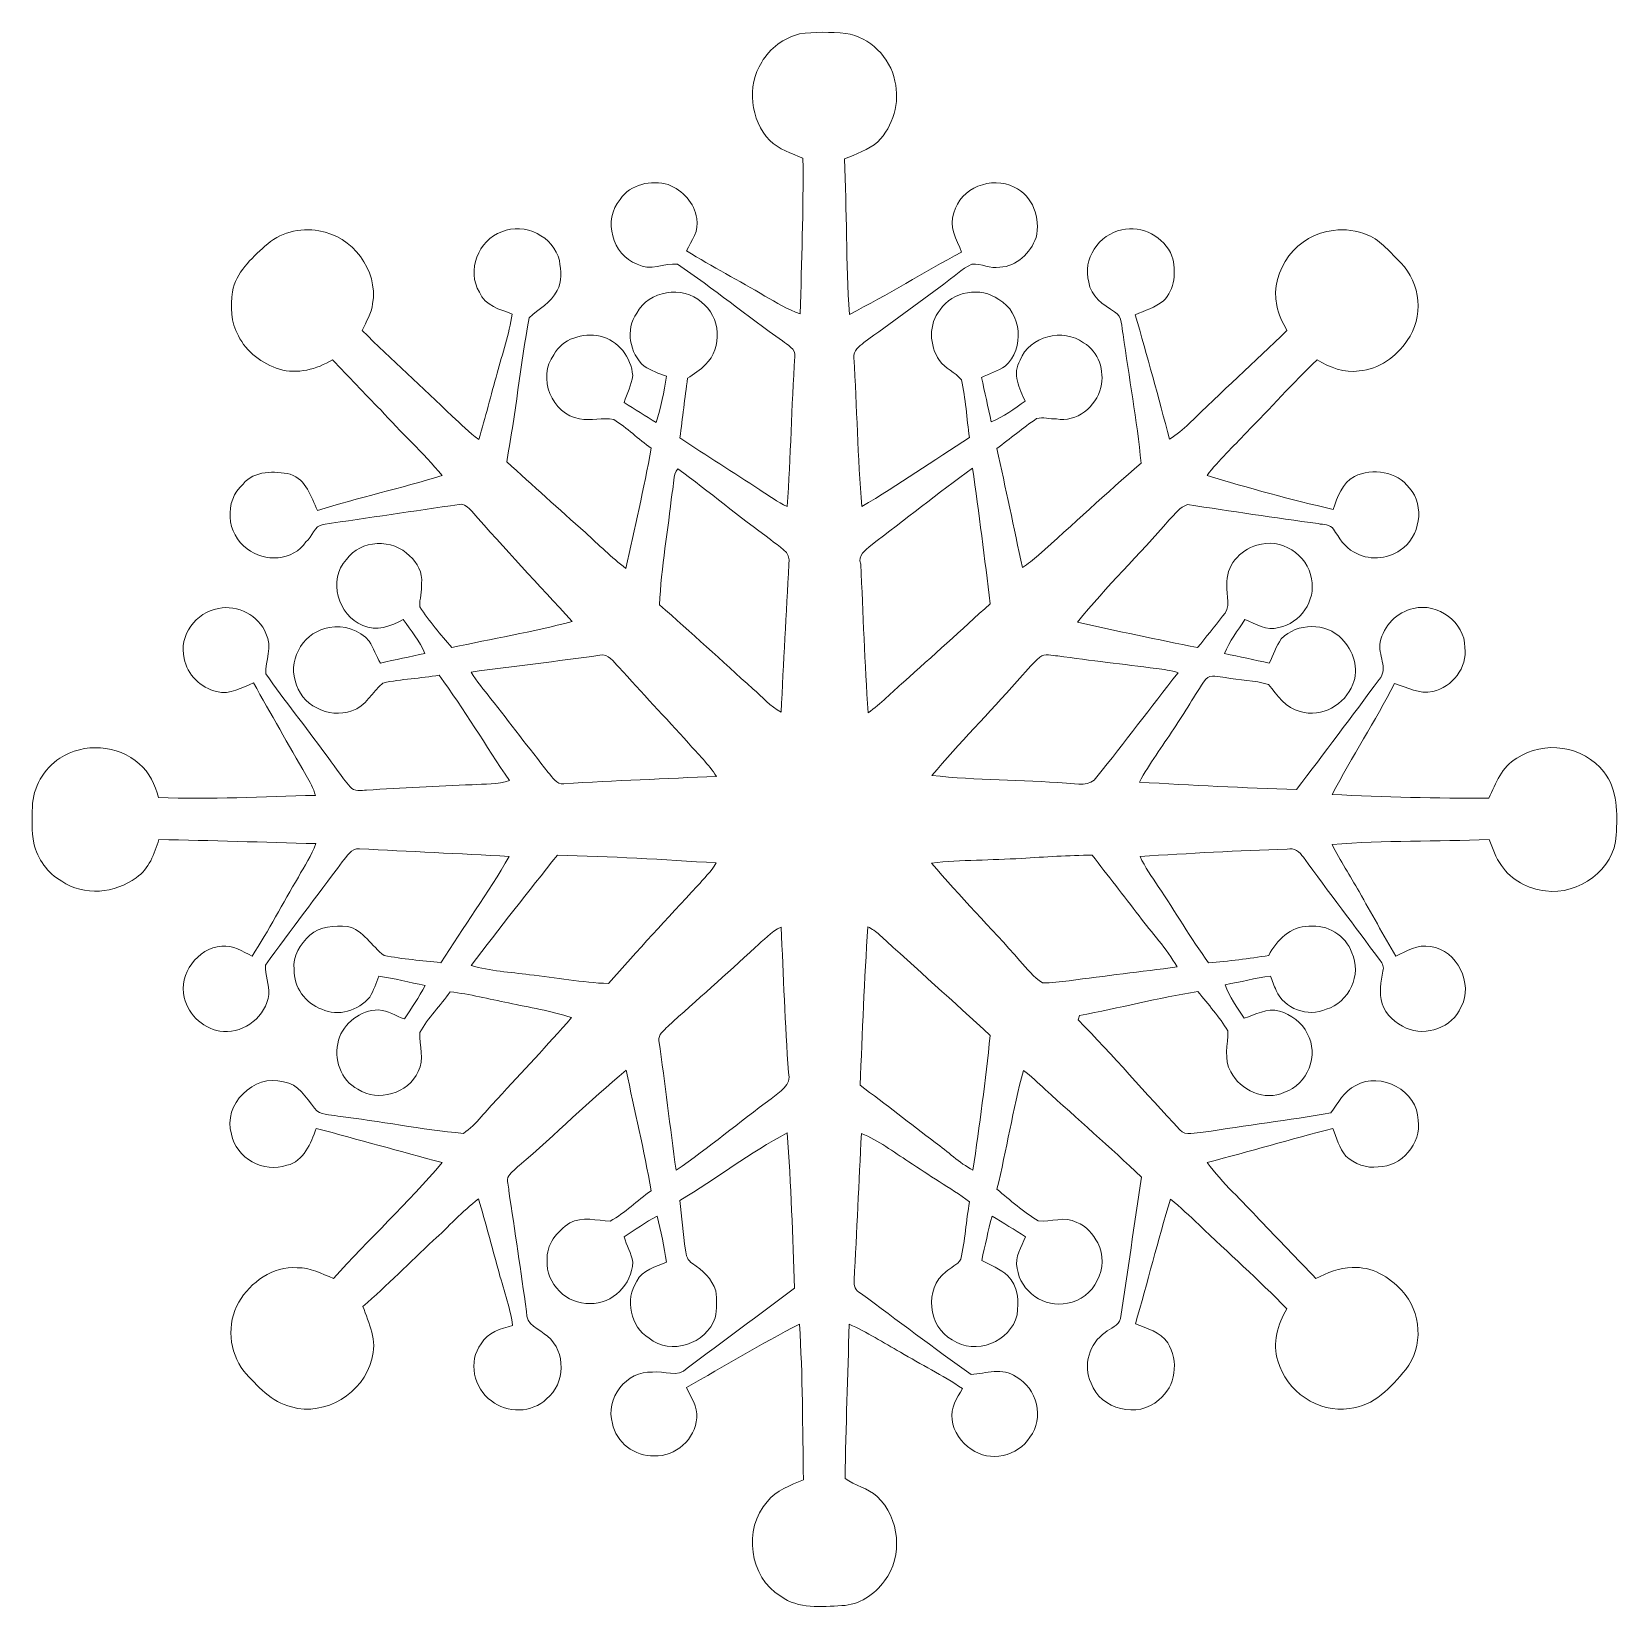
# Model space of a CAD drawing. Header units: centimetres. Extents: x -16.1 to 16.2, y -16.1 to 16.
import ezdxf

# ---------------------------------------------------------------- set-up
doc = ezdxf.new("R2010")
doc.units = ezdxf.units.CM
doc.header["$MEASUREMENT"] = 0
doc.layers.add('Layer 1', color=7, linetype='Continuous')

msp = doc.modelspace()

# ---------------------------------------------------------------- linework, layer by layer
at = {"layer": 'Layer 1', "lineweight": 9}
for points, knots in [([(-0.50984, 15.99907), (-0.19693, 16.04423), (0.12234, 16.03858), (0.43702, 16.01142), (0.43702, 16.01142), (0.92667, 15.93275), (1.34118, 15.52635), (1.43396, 15.03916), (1.43396, 15.03916), (1.54544, 14.60207), (1.39692, 14.12159), (1.08895, 13.7988), (1.08895, 13.7988), (0.88857, 13.63793), (0.64515, 13.55044), (0.40985, 13.45519), (0.40985, 13.45519), (0.45712, 12.39968), (0.43878, 11.34135), (0.50898, 10.28725), (0.50898, 10.28725), (1.28686, 10.67989), (2.02593, 11.14626), (2.79533, 11.55548), (2.79533, 11.55548), (2.6955, 11.80807), (2.52193, 12.07654), (2.6387, 12.35699), (2.6387, 12.35699), (2.76076, 12.86535), (3.41234, 13.11511), (3.86319, 12.87875), (3.86319, 12.87875), (4.24701, 12.70624), (4.40823, 12.24128), (4.31051, 11.8497), (4.31051, 11.8497), (4.19833, 11.53679), (3.91752, 11.26409), (3.57286, 11.24751), (3.57286, 11.24751), (3.37706, 11.20976), (3.19609, 11.32618), (3.00453, 11.3103), (3.00453, 11.3103), (2.79004, 11.21435), (2.62071, 11.04008), (2.43197, 10.9039), (2.43197, 10.9039), (1.89505, 10.49821), (1.34683, 10.10804), (0.80285, 9.71187), (0.80285, 9.71187), (0.70513, 9.63849), (0.59012, 9.5443), (0.60106, 9.40813), (0.60106, 9.40813), (0.66103, 8.396), (0.68078, 7.38142), (0.76087, 6.37036), (0.76087, 6.37036), (1.50699, 6.81521), (2.22383, 7.30945), (2.95514, 7.77829), (2.95514, 7.77829), (2.89588, 8.17023), (2.8793, 8.56956), (2.79145, 8.95622), (2.79145, 8.95622), (2.6641, 9.11038), (2.45843, 9.18199), (2.34131, 9.3478), (2.34131, 9.3478), (2.13458, 9.65119), (2.11624, 10.0904), (2.35648, 10.38073), (2.35648, 10.38073), (2.6073, 10.75715), (3.18798, 10.86192), (3.55028, 10.58922), (3.55028, 10.58922), (4.02582, 10.32604), (4.07768, 9.58556), (3.68328, 9.23068), (3.68328, 9.23068), (3.53405, 9.13014), (3.3566, 9.0811), (3.19609, 9.00314), (3.19609, 9.00314), (3.27053, 8.70257), (3.33297, 8.39918), (3.39647, 8.09614), (3.39647, 8.09614), (3.65011, 8.19669), (3.86566, 8.36919), (4.09144, 8.51842), (4.09144, 8.51842), (3.96585, 8.76995), (3.82086, 9.08428), (3.9842, 9.35239), (3.9842, 9.35239), (4.17717, 9.84698), (4.86226, 10.01878), (5.27924, 9.70763), (5.27924, 9.70763), (5.58933, 9.52736), (5.7061, 9.13577), (5.63167, 8.79923), (5.63167, 8.79923), (5.5336, 8.408), (5.14025, 8.08027), (4.72362, 8.15682), (4.72362, 8.15682), (4.59097, 8.14871), (4.44986, 8.20727), (4.32216, 8.16317), (4.32216, 8.16317), (4.0417, 7.97444), (3.781, 7.75713), (3.51147, 7.55251), (3.51147, 7.55251), (3.69351, 6.74748), (3.8579, 5.9382), (4.03253, 5.13104), (4.03253, 5.13104), (4.14718, 5.20512), (4.25442, 5.29015), (4.35708, 5.38046), (4.35708, 5.38046), (5.05735, 6.0017), (5.73821, 6.64482), (6.4487, 7.25477), (6.4487, 7.25477), (6.37003, 8.13424), (6.19893, 9.00278), (6.08605, 9.87803), (6.08605, 9.87803), (6.04724, 10.02831), (6.07229, 10.24879), (5.91001, 10.33664), (5.91001, 10.33664), (5.68247, 10.48269), (5.42, 10.65308), (5.38472, 10.94553), (5.38472, 10.94553), (5.24855, 11.40485), (5.59321, 11.92202), (6.05641, 12.00704), (6.05641, 12.00704), (6.47022, 12.11711), (6.92036, 11.8624), (7.07876, 11.47399), (7.07876, 11.47399), (7.1666, 11.16602), (7.14191, 10.79631), (6.90343, 10.55959), (6.90343, 10.55959), (6.73551, 10.42518), (6.52243, 10.36909), (6.33052, 10.27878), (6.33052, 10.27878), (6.57429, 9.43741), (6.8043, 8.59215), (7.02973, 7.74584), (7.02973, 7.74584), (7.17366, 7.83509), (7.30313, 7.94516), (7.42554, 8.06193), (7.42554, 8.06193), (8.08418, 8.7001), (8.75728, 9.32311), (9.4205, 9.95669), (9.4205, 9.95669), (9.33548, 10.11968), (9.24411, 10.28301), (9.21518, 10.46751), (9.21518, 10.46751), (9.05326, 11.18648), (9.65051, 11.93084), (10.3663, 11.99822), (10.3663, 11.99822), (10.60336, 12.02962), (10.84855, 11.99857), (11.06762, 11.89909), (11.06762, 11.89909), (11.34702, 11.78832), (11.53046, 11.53996), (11.73896, 11.3357), (11.73896, 11.3357), (12.14536, 10.92719), (12.21203, 10.22022), (11.86948, 9.75314), (11.86948, 9.75314), (11.64829, 9.42506), (11.29446, 9.16859), (10.89194, 9.13684), (10.89194, 9.13684), (10.58961, 9.08428), (10.28869, 9.20669), (10.03575, 9.36226), (10.03575, 9.36226), (9.5348, 8.88848), (9.08289, 8.36708), (8.5943, 7.88166), (8.5943, 7.88166), (8.32689, 7.59026), (8.0355, 7.31968), (7.79243, 7.00712), (7.79243, 7.00712), (8.63945, 6.74783), (9.49564, 6.51429), (10.35924, 6.31532), (10.35924, 6.31532), (10.45661, 6.56333), (10.53845, 6.85472), (10.79492, 6.98631), (10.79492, 6.98631), (11.16499, 7.15917), (11.66311, 7.09531), (11.91393, 6.74924), (11.91393, 6.74924), (12.23778, 6.38623), (12.12948, 5.74911), (11.72873, 5.48735), (11.72873, 5.48735), (11.45991, 5.2958), (11.06868, 5.26862), (10.7861, 5.44537), (10.7861, 5.44537), (10.59172, 5.54309), (10.48307, 5.73818), (10.36736, 5.9121), (10.36736, 5.9121), (10.30139, 6.0144), (10.16275, 5.99994), (10.05656, 6.02463), (10.05656, 6.02463), (9.16826, 6.14281), (8.28209, 6.28004), (7.39626, 6.41234), (7.39626, 6.41234), (7.24069, 6.36506), (7.13521, 6.21372), (7.02302, 6.10048), (7.02302, 6.10048), (6.41554, 5.39139), (5.73609, 4.7458), (5.15401, 4.01555), (5.15401, 4.01555), (5.96786, 3.83634), (6.78349, 3.66207), (7.60087, 3.49909), (7.60087, 3.49909), (7.76633, 3.71428), (7.9466, 3.91784), (8.10676, 4.13726), (8.10676, 4.13726), (8.2969, 4.30201), (8.17837, 4.56448), (8.19566, 4.77544), (8.19566, 4.77544), (8.17026, 5.1515), (8.45601, 5.48981), (8.80949, 5.58401), (8.80949, 5.58401), (9.28927, 5.75229), (9.84842, 5.3935), (9.92003, 4.89856), (9.92003, 4.89856), (10.01599, 4.45864), (9.68967, 3.99086), (9.25258, 3.90937), (9.25258, 3.90937), (9.00493, 3.83705), (8.78268, 3.98063), (8.56466, 4.07129), (8.56466, 4.07129), (8.42143, 3.8434), (8.24469, 3.63138), (8.15121, 3.37597), (8.15121, 3.37597), (8.45424, 3.31388), (8.75693, 3.24967), (9.05961, 3.18441), (9.05961, 3.18441), (9.13969, 3.34986), (9.20284, 3.52519), (9.3055, 3.67865), (9.3055, 3.67865), (9.62864, 4.00815), (10.21496, 4.0152), (10.53704, 3.67865), (10.53704, 3.67865), (10.76811, 3.4437), (10.89723, 3.06694), (10.76106, 2.75155), (10.76106, 2.75155), (10.60725, 2.33986), (10.12253, 2.05834), (9.69214, 2.20016), (9.69214, 2.20016), (9.39122, 2.25484), (9.22295, 2.53424), (9.04373, 2.74944), (9.04373, 2.74944), (8.75728, 2.83587), (8.45213, 2.83728), (8.15861, 2.8909), (8.15861, 2.8909), (8.03902, 2.89654), (7.86228, 2.96816), (7.76633, 2.85492), (7.76633, 2.85492), (7.53385, 2.52896), (7.34476, 2.17441), (7.11404, 1.84703), (7.11404, 1.84703), (6.8805, 1.48437), (6.61945, 1.13759), (6.41413, 0.75765), (6.41413, 0.75765), (7.48093, 0.69909), (8.54843, 0.63735), (9.617, 0.60984), (9.617, 0.60984), (10.18038, 1.3549), (10.74271, 2.10103), (11.2994, 2.85139), (11.2994, 2.85139), (11.49483, 3.06623), (11.26271, 3.36397), (11.3188, 3.6081), (11.3188, 3.6081), (11.3823, 3.94182), (11.66699, 4.22828), (11.99931, 4.29813), (11.99931, 4.29813), (12.4872, 4.41843), (13.04847, 4.01344), (13.04247, 3.50262), (13.04247, 3.50262), (13.10033, 3.09445), (12.78283, 2.69476), (12.39301, 2.60197), (12.39301, 2.60197), (12.11678, 2.54165), (11.86878, 2.69581), (11.61301, 2.76778), (11.61301, 2.76778), (11.21191, 2.0026), (10.74553, 1.27235), (10.33949, 0.51), (10.33949, 0.51), (11.40276, 0.44827), (12.46885, 0.42922), (13.53424, 0.43521), (13.53424, 0.43521), (13.67006, 0.7319), (13.79565, 1.08044), (14.10186, 1.24484), (14.10186, 1.24484), (14.64585, 1.61913), (15.46641, 1.49672), (15.87175, 0.97038), (15.87175, 0.97038), (16.16738, 0.60843), (16.14374, 0.11595), (16.12751, -0.32291), (16.12751, -0.32291), (16.09153, -1.02458), (15.36128, -1.54493), (14.6843, -1.45709), (14.6843, -1.45709), (14.33434, -1.41405), (13.98509, -1.23837), (13.78965, -0.9378), (13.78965, -0.9378), (13.66724, -0.78152), (13.61115, -0.59031), (13.53777, -0.40934), (13.53777, -0.40934), (12.47168, -0.45273), (11.40311, -0.42698), (10.33878, -0.50847), (10.33878, -0.50847), (10.50247, -0.84043), (10.70814, -1.14911), (10.88947, -1.4712), (10.88947, -1.4712), (11.13888, -1.9097), (11.3823, -2.35138), (11.63841, -2.78635), (11.63841, -2.78635), (11.86066, -2.68405), (12.08362, -2.53377), (12.34221, -2.59092), (12.34221, -2.59092), (12.89007, -2.66606), (13.22274, -3.34127), (12.9638, -3.82705), (12.9638, -3.82705), (12.78318, -4.23909), (12.25683, -4.42712), (11.84973, -4.25109), (11.84973, -4.25109), (11.63841, -4.14772), (11.42851, -3.98721), (11.35796, -3.75332), (11.35796, -3.75332), (11.29375, -3.53636), (11.32515, -3.30529), (11.3756, -3.08904), (11.3756, -3.08904), (11.39923, -3.01319), (11.36501, -2.93664), (11.32056, -2.87631), (11.32056, -2.87631), (10.79916, -2.17464), (10.26823, -1.48002), (9.75599, -0.77129), (9.75599, -0.77129), (9.6805, -0.66687), (9.57255, -0.55962), (9.42473, -0.60689), (9.42473, -0.60689), (8.42602, -0.63194), (7.42836, -0.69403), (6.43106, -0.75435), (6.43106, -0.75435), (6.52208, -0.97519), (6.66989, -1.16534), (6.79689, -1.36607), (6.79689, -1.36607), (7.14791, -1.87972), (7.45941, -2.42017), (7.82489, -2.92429), (7.82489, -2.92429), (8.23481, -2.88795), (8.64333, -2.83504), (9.05008, -2.77224), (9.05008, -2.77224), (9.20778, -2.4618), (9.49529, -2.1697), (9.86853, -2.17711), (9.86853, -2.17711), (10.23295, -2.12913), (10.62524, -2.36478), (10.74095, -2.71545), (10.74095, -2.71545), (10.95261, -3.15254), (10.68168, -3.73603), (10.21954, -3.86832), (10.21954, -3.86832), (9.85301, -4.03131), (9.35735, -3.86092), (9.20107, -3.48238), (9.20107, -3.48238), (9.15415, -3.38784), (9.12135, -3.28765), (9.0836, -3.18993), (9.0836, -3.18993), (8.77245, -3.23297), (8.468, -3.3127), (8.15897, -3.36738), (8.15897, -3.36738), (8.23623, -3.61997), (8.41403, -3.82387), (8.54632, -4.04824), (8.54632, -4.04824), (8.7788, -3.98227), (9.01481, -3.83305), (9.26528, -3.90395), (9.26528, -3.90395), (9.50093, -3.97945), (9.73059, -4.12938), (9.83325, -4.36327), (9.83325, -4.36327), (10.07984, -4.78837), (9.84242, -5.4089), (9.37041, -5.55813), (9.37041, -5.55813), (8.97, -5.74687), (8.47012, -5.52003), (8.27856, -5.14079), (8.27856, -5.14079), (8.12298, -4.88997), (8.22247, -4.58305), (8.21823, -4.30859), (8.21823, -4.30859), (8.03973, -4.02284), (7.81924, -3.76708), (7.60581, -3.50743), (7.60581, -3.50743), (6.79583, -3.63373), (6.00138, -3.84504), (5.19563, -3.99497), (5.19563, -3.99497), (5.18823, -4.0172), (5.17376, -4.06129), (5.16671, -4.08352), (5.16671, -4.08352), (5.88108, -4.80742), (6.54219, -5.58247), (7.24069, -6.32154), (7.24069, -6.32154), (7.35781, -6.45983), (7.56383, -6.3741), (7.71553, -6.37375), (7.71553, -6.37375), (8.5816, -6.23582), (9.45155, -6.12469), (10.31656, -5.97935), (10.31656, -5.97935), (10.4612, -5.77615), (10.58361, -5.53308), (10.81962, -5.4209), (10.81962, -5.4209), (11.3255, -5.12527), (12.09315, -5.53167), (12.08891, -6.12786), (12.08891, -6.12786), (12.17005, -6.5953), (11.74919, -7.08142), (11.27788, -7.07825), (11.27788, -7.07825), (11.03693, -7.11741), (10.79704, -7.01228), (10.61818, -6.85847), (10.61818, -6.85847), (10.4866, -6.69407), (10.42768, -6.48805), (10.35677, -6.29332), (10.35677, -6.29332), (9.50129, -6.51627), (8.65215, -6.76251), (7.79737, -6.98794), (7.79737, -6.98794), (8.10429, -7.41938), (8.51175, -7.76263), (8.86276, -8.15634), (8.86276, -8.15634), (9.24446, -8.55533), (9.62793, -8.9536), (10.00964, -9.35331), (10.00964, -9.35331), (10.24283, -9.24006), (10.48377, -9.12401), (10.75083, -9.12965), (10.75083, -9.12965), (11.14382, -9.09931), (11.50189, -9.32015), (11.75977, -9.59743), (11.75977, -9.59743), (12.15806, -10.02288), (12.20991, -10.74431), (11.83809, -11.20328), (11.83809, -11.20328), (11.54634, -11.56347), (11.18545, -11.95681), (10.69332, -11.99844), (10.69332, -11.99844), (10.05903, -12.10286), (9.40039, -11.64496), (9.23706, -11.03042), (9.23706, -11.03042), (9.1157, -10.6667), (9.23176, -10.28535), (9.41662, -9.96785), (9.41662, -9.96785), (8.84195, -9.37695), (8.22564, -8.82907), (7.63015, -8.2597), (7.63015, -8.2597), (7.43648, -8.08261), (7.25303, -7.89352), (7.04525, -7.73335), (7.04525, -7.73335), (6.79301, -8.57685), (6.57958, -9.43163), (6.33264, -10.27653), (6.33264, -10.27653), (6.56688, -10.37319), (6.84311, -10.43493), (6.99163, -10.66212), (6.99163, -10.66212), (7.22128, -11.02125), (7.15814, -11.55747), (6.81136, -11.82099), (6.81136, -11.82099), (6.39755, -12.21505), (5.61473, -12.01855), (5.43058, -11.48021), (5.43058, -11.48021), (5.25737, -11.11967), (5.39601, -10.67129), (5.72021, -10.45151), (5.72021, -10.45151), (5.8204, -10.35908), (5.99856, -10.31816), (6.03136, -10.16893), (6.03136, -10.16893), (6.17671, -9.20903), (6.31323, -8.24735), (6.45505, -7.28674), (6.45505, -7.28674), (5.8204, -6.6722), (5.1466, -6.09964), (4.49784, -5.50027), (4.49784, -5.50027), (4.35144, -5.36904), (4.21315, -5.22793), (4.05193, -5.11469), (4.05193, -5.11469), (3.84097, -5.91373), (3.70832, -6.73076), (3.51359, -7.53404), (3.51359, -7.53404), (3.78735, -7.75558), (4.05052, -7.99759), (4.35496, -8.17645), (4.35496, -8.17645), (4.61531, -8.21455), (4.89683, -8.06567), (5.14131, -8.20749), (5.14131, -8.20749), (5.3371, -8.2805), (5.4641, -8.45407), (5.5717, -8.62447), (5.5717, -8.62447), (5.81758, -9.10672), (5.49691, -9.78088), (4.94904, -9.85143), (4.94904, -9.85143), (4.4862, -9.96608), (3.98561, -9.61154), (3.9274, -9.14517), (3.9274, -9.14517), (3.86637, -8.90952), (4.01453, -8.70738), (4.09814, -8.50171), (4.09814, -8.50171), (3.87025, -8.3606), (3.64482, -8.21596), (3.41411, -8.08049), (3.41411, -8.08049), (3.33367, -8.37859), (3.27476, -8.68197), (3.2035, -8.98254), (3.2035, -8.98254), (3.38236, -9.08273), (3.58732, -9.14835), (3.73372, -9.29828), (3.73372, -9.29828), (3.94998, -9.49513), (3.96091, -9.82391), (3.92316, -10.09272), (3.92316, -10.09272), (3.79193, -10.64589), (3.07015, -10.92247), (2.60413, -10.60179), (2.60413, -10.60179), (2.10883, -10.34074), (2.02628, -9.55545), (2.47395, -9.21432), (2.47395, -9.21432), (2.56709, -9.12118), (2.7149, -9.07815), (2.77911, -8.9589), (2.77911, -8.9589), (2.86483, -8.57332), (2.88529, -8.1768), (2.9562, -7.78839), (2.9562, -7.78839), (2.55509, -7.49982), (2.12717, -7.25181), (1.71971, -6.97277), (1.71971, -6.97277), (1.40363, -6.77204), (1.10165, -6.53956), (0.75346, -6.39527), (0.75346, -6.39527), (0.70195, -7.39257), (0.65962, -8.39023), (0.60458, -9.38718), (0.60458, -9.38718), (0.59471, -9.49053), (0.6261, -9.60378), (0.73652, -9.64753), (0.73652, -9.64753), (1.48406, -10.20492), (2.22913, -10.76654), (2.9876, -11.30946), (2.9876, -11.30946), (3.28922, -11.27913), (3.63212, -11.15953), (3.9027, -11.35321), (3.9027, -11.35321), (4.32427, -11.57228), (4.48937, -12.20481), (4.18669, -12.58264), (4.18669, -12.58264), (3.94715, -12.97034), (3.36013, -13.10652), (2.99148, -12.8257), (2.99148, -12.8257), (2.78334, -12.69235), (2.62988, -12.47575), (2.60201, -12.22669), (2.60201, -12.22669), (2.55403, -11.98891), (2.70608, -11.78889), (2.81086, -11.59169), (2.81086, -11.59169), (2.4041, -11.3204), (1.96595, -11.10274), (1.54685, -10.85262), (1.54685, -10.85262), (1.20078, -10.66071), (0.86705, -10.44304), (0.5044, -10.28288), (0.5044, -10.28288), (0.47617, -11.32957), (0.43737, -12.37626), (0.42079, -13.42296), (0.42079, -13.42296), (0.6187, -13.57677), (0.88822, -13.61416), (1.07484, -13.79161), (1.07484, -13.79161), (1.53168, -14.22623), (1.60894, -15.00658), (1.223, -15.51034), (1.223, -15.51034), (1.02686, -15.79361), (0.70407, -16.0007), (0.35446, -16.0148), (0.35446, -16.0148), (-0.06322, -16.03316), (-0.53101, -16.0889), (-0.88837, -15.82289), (-0.88837, -15.82289), (-1.53537, -15.4419), (-1.65707, -14.44954), (-1.16495, -13.89709), (-1.16495, -13.89709), (-0.98468, -13.65791), (-0.68729, -13.5683), (-0.42623, -13.45012), (-0.42623, -13.45012), (-0.44599, -12.39285), (-0.4407, -11.33381), (-0.50737, -10.2783), (-0.50737, -10.2783), (-1.28701, -10.6847), (-2.0409, -11.13766), (-2.80678, -11.5684), (-2.80678, -11.5684), (-2.7207, -11.76913), (-2.575, -11.95893), (-2.60075, -12.19035), (-2.60075, -12.19035), (-2.62263, -12.6218), (-3.03538, -12.98763), (-3.46718, -12.96223), (-3.46718, -12.96223), (-3.85735, -12.98198), (-4.24787, -12.69059), (-4.31631, -12.30253), (-4.31631, -12.30253), (-4.47365, -11.80159), (-4.02668, -11.22162), (-3.50245, -11.25831), (-3.50245, -11.25831), (-3.26962, -11.2255), (-2.98211, -11.38002), (-2.79372, -11.17717), (-2.79372, -11.17717), (-2.06841, -10.62931), (-1.33217, -10.09556), (-0.60615, -9.54875), (-0.60615, -9.54875), (-0.6506, -8.49395), (-0.67318, -7.43738), (-0.7582, -6.38504), (-0.7582, -6.38504), (-1.51667, -6.79109), (-2.20459, -7.31778), (-2.94224, -7.75981), (-2.94224, -7.75981), (-2.91367, -8.09778), (-2.8738, -8.43502), (-2.83041, -8.77158), (-2.83041, -8.77158), (-2.8163, -8.87636), (-2.78773, -8.99242), (-2.68401, -9.04498), (-2.68401, -9.04498), (-2.48187, -9.18398), (-2.28714, -9.35577), (-2.21411, -9.5999), (-2.21411, -9.5999), (-2.18765, -9.78229), (-2.18412, -9.97314), (-2.22505, -10.15482), (-2.22505, -10.15482), (-2.40249, -10.68364), (-3.13345, -10.92353), (-3.5716, -10.57004), (-3.5716, -10.57004), (-3.95225, -10.33156), (-4.06655, -9.78053), (-3.82172, -9.40658), (-3.82172, -9.40658), (-3.70707, -9.17197), (-3.43437, -9.11201), (-3.21424, -9.01957), (-3.21424, -9.01957), (-3.26292, -8.7035), (-3.32924, -8.39058), (-3.40615, -8.08014), (-3.40615, -8.08014), (-3.64321, -8.19973), (-3.85629, -8.3606), (-4.08066, -8.50099), (-4.08066, -8.50099), (-4.02774, -8.67598), (-3.92755, -8.83826), (-3.90215, -9.021), (-3.90215, -9.021), (-3.92014, -9.46444), (-4.31631, -9.88142), (-4.77245, -9.8606), (-4.77245, -9.8606), (-5.2413, -9.88706), (-5.67627, -9.45491), (-5.64805, -8.98501), (-5.64805, -8.98501), (-5.67063, -8.66257), (-5.44238, -8.38423), (-5.18415, -8.22054), (-5.18415, -8.22054), (-4.93297, -8.07873), (-4.63311, -8.17645), (-4.36182, -8.18314), (-4.36182, -8.18314), (-4.05737, -8.0177), (-3.81396, -7.76052), (-3.52997, -7.56332), (-3.52997, -7.56332), (-3.67249, -6.74064), (-3.8637, -5.92643), (-4.03903, -5.1101), (-4.03903, -5.1101), (-4.78586, -5.73099), (-5.47695, -6.41644), (-6.21461, -7.04862), (-6.21461, -7.04862), (-6.28869, -7.11494), (-6.36913, -7.17738), (-6.42592, -7.26063), (-6.42592, -7.26063), (-6.48942, -7.35165), (-6.42275, -7.47195), (-6.42945, -7.56896), (-6.42945, -7.56896), (-6.30034, -8.38669), (-6.18568, -9.20691), (-6.06362, -10.02534), (-6.06362, -10.02534), (-6.08867, -10.29946), (-5.80151, -10.38483), (-5.63747, -10.5263), (-5.63747, -10.5263), (-5.25964, -10.84133), (-5.27305, -11.49855), (-5.65722, -11.80512), (-5.65722, -11.80512), (-5.95602, -12.09193), (-6.46473, -12.10216), (-6.78294, -11.84286), (-6.78294, -11.84286), (-7.14383, -11.59239), (-7.26024, -11.03677), (-6.99143, -10.68011), (-6.99143, -10.68011), (-6.86125, -10.44375), (-6.58926, -10.37178), (-6.34902, -10.30828), (-6.34902, -10.30828), (-6.40652, -9.91705), (-6.54516, -9.54416), (-6.64641, -9.16352), (-6.64641, -9.16352), (-6.77341, -8.68445), (-6.90429, -8.20643), (-7.04364, -7.73124), (-7.04364, -7.73124), (-7.37878, -7.98207), (-7.65359, -8.30098), (-7.96615, -8.57826), (-7.96615, -8.57826), (-8.44875, -9.02029), (-8.90031, -9.49653), (-9.40019, -9.91952), (-9.40019, -9.91952), (-9.27566, -10.26101), (-9.09751, -10.62437), (-9.21992, -10.99549), (-9.21992, -10.99549), (-9.39067, -11.68729), (-10.16219, -12.16283), (-10.85364, -11.9674), (-10.85364, -11.9674), (-11.26286, -11.86968), (-11.55425, -11.53842), (-11.82484, -11.23997), (-11.82484, -11.23997), (-12.12575, -10.84733), (-12.1762, -10.26806), (-11.9282, -9.83662), (-11.9282, -9.83662), (-11.68902, -9.4214), (-11.22864, -9.10072), (-10.73616, -9.13071), (-10.73616, -9.13071), (-10.47158, -9.12401), (-10.23875, -9.25595), (-9.99956, -9.34873), (-9.99956, -9.34873), (-9.27319, -8.55145), (-8.48297, -7.81166), (-7.78447, -6.9897), (-7.78447, -6.9897), (-8.64102, -6.76498), (-9.49156, -6.51945), (-10.34811, -6.29508), (-10.34811, -6.29508), (-10.46064, -6.59777), (-10.59682, -6.96218), (-10.94536, -7.04615), (-10.94536, -7.04615), (-11.41173, -7.21054), (-11.98888, -6.90045), (-12.07566, -6.41079), (-12.07566, -6.41079), (-12.26157, -5.81001), (-11.61599, -5.16937), (-11.01521, -5.34823), (-11.01521, -5.34823), (-10.71288, -5.38386), (-10.55519, -5.66855), (-10.38233, -5.88445), (-10.38233, -5.88445), (-10.27367, -6.03403), (-10.07012, -6.00933), (-9.90714, -6.04214), (-9.90714, -6.04214), (-9.05377, -6.14515), (-8.20851, -6.31978), (-7.35232, -6.39457), (-7.35232, -6.39457), (-7.0775, -6.20724), (-6.887, -5.92537), (-6.6577, -5.68901), (-6.6577, -5.68901), (-6.14864, -5.14432), (-5.64382, -4.59575), (-5.14922, -4.03836), (-5.14922, -4.03836), (-5.56762, -3.8969), (-6.00612, -3.8334), (-6.4358, -3.73638), (-6.4358, -3.73638), (-6.83091, -3.65913), (-7.22179, -3.55753), (-7.62255, -3.51167), (-7.62255, -3.51167), (-7.81904, -3.79459), (-8.07375, -4.03801), (-8.23814, -4.34175), (-8.23814, -4.34175), (-8.25719, -4.60492), (-8.12984, -4.88961), (-8.27272, -5.13268), (-8.27272, -5.13268), (-8.46957, -5.58565), (-9.09222, -5.76591), (-9.50109, -5.49428), (-9.50109, -5.49428), (-9.86022, -5.32036), (-9.99639, -4.86633), (-9.89655, -4.4998), (-9.89655, -4.4998), (-9.79284, -4.14278), (-9.44711, -3.88737), (-9.07775, -3.87785), (-9.07775, -3.87785), (-8.89114, -3.89902), (-8.72745, -4.00026), (-8.55388, -4.06482), (-8.55388, -4.06482), (-8.41206, -3.8394), (-8.25225, -3.62385), (-8.13372, -3.38467), (-8.13372, -3.38467), (-8.44664, -3.31482), (-8.75955, -3.24391), (-9.07634, -3.1924), (-9.07634, -3.1924), (-9.13596, -3.33492), (-9.17512, -3.48768), (-9.25979, -3.61856), (-9.25979, -3.61856), (-9.48804, -3.89337), (-9.90467, -4.02531), (-10.23769, -3.86621), (-10.23769, -3.86621), (-10.56859, -3.75085), (-10.8106, -3.40901), (-10.80072, -3.05693), (-10.80072, -3.05693), (-10.83282, -2.7853), (-10.66843, -2.53765), (-10.4811, -2.35914), (-10.4811, -2.35914), (-10.27614, -2.17323), (-9.97663, -2.16123), (-9.71558, -2.18169), (-9.71558, -2.18169), (-9.38679, -2.24449), (-9.22028, -2.59162), (-8.96875, -2.77048), (-8.96875, -2.77048), (-8.58845, -2.8495), (-8.19793, -2.87031), (-7.81269, -2.91865), (-7.81269, -2.91865), (-7.35232, -2.19475), (-6.84749, -1.49836), (-6.41957, -0.75471), (-6.41957, -0.75471), (-7.43663, -0.69897), (-8.45404, -0.65064), (-9.4711, -0.59984), (-9.4711, -0.59984), (-9.64185, -0.58114), (-9.72263, -0.7607), (-9.82212, -0.86654), (-9.82212, -0.86654), (-10.33647, -1.57103), (-10.87727, -2.25719), (-11.37998, -2.96945), (-11.37998, -2.96945), (-11.4008, -3.17018), (-11.29355, -3.36562), (-11.31648, -3.56811), (-11.31648, -3.56811), (-11.37081, -4.00732), (-11.80226, -4.3481), (-12.24076, -4.32235), (-12.24076, -4.32235), (-12.61859, -4.29025), (-12.95055, -3.99532), (-13.03804, -3.62914), (-13.03804, -3.62914), (-13.15657, -3.14583), (-12.76393, -2.62125), (-12.27322, -2.58104), (-12.27322, -2.58104), (-12.04567, -2.56234), (-11.84988, -2.68863), (-11.65444, -2.78388), (-11.65444, -2.78388), (-11.31437, -2.26354), (-11.03214, -1.70862), (-10.71323, -1.17557), (-10.71323, -1.17557), (-10.59047, -0.95015), (-10.44583, -0.7346), (-10.35552, -0.4933), (-10.35552, -0.4933), (-11.42126, -0.46613), (-12.48665, -0.42945), (-13.55274, -0.41181), (-13.55274, -0.41181), (-13.64446, -0.70073), (-13.75418, -1.00765), (-14.01594, -1.18757), (-14.01594, -1.18757), (-14.44315, -1.5033), (-15.0845, -1.57174), (-15.53218, -1.25883), (-15.53218, -1.25883), (-15.82322, -1.09831), (-16.02077, -0.80445), (-16.10015, -0.48695), (-16.10015, -0.48695), (-16.14319, -0.24142), (-16.14072, 0.00976), (-16.12731, 0.25706), (-16.12731, 0.25706), (-16.1252, 0.65499), (-15.89483, 1.02929), (-15.56957, 1.24837), (-15.56957, 1.24837), (-15.08203, 1.56269), (-14.3853, 1.53129), (-13.95385, 1.13019), (-13.95385, 1.13019), (-13.74465, 0.95803), (-13.62753, 0.70579), (-13.56332, 0.44827), (-13.56332, 0.44827), (-12.49758, 0.40205), (-11.43184, 0.46449), (-10.36645, 0.49025), (-10.36645, 0.49025), (-10.40349, 0.63594), (-10.4804, 0.76718), (-10.55378, 0.89629), (-10.55378, 0.89629), (-10.91396, 1.52389), (-11.27485, 2.15077), (-11.62834, 2.78189), (-11.62834, 2.78189), (-11.86682, 2.68311), (-12.10424, 2.5339), (-12.37729, 2.60233), (-12.37729, 2.60233), (-12.69761, 2.6817), (-12.9823, 2.9477), (-13.03839, 3.28001), (-13.03839, 3.28001), (-13.15551, 3.73333), (-12.79709, 4.23075), (-12.3413, 4.2946), (-12.3413, 4.2946), (-11.95184, 4.38244), (-11.51686, 4.15384), (-11.37257, 3.78378), (-11.37257, 3.78378), (-11.23146, 3.51532), (-11.3888, 3.23521), (-11.3754, 2.96463), (-11.3754, 2.96463), (-10.99157, 2.41465), (-10.56648, 1.89148), (-10.17348, 1.34679), (-10.17348, 1.34679), (-9.9978, 1.12172), (-9.84716, 0.87654), (-9.65737, 0.6624), (-9.65737, 0.6624), (-9.57905, 0.55939), (-9.43159, 0.5922), (-9.32329, 0.59643), (-9.32329, 0.59643), (-8.60644, 0.64229), (-7.88925, 0.68075), (-7.1717, 0.70685), (-7.1717, 0.70685), (-6.9184, 0.72273), (-6.65594, 0.7065), (-6.41252, 0.79187), (-6.41252, 0.79187), (-6.90076, 1.49884), (-7.33644, 2.24073), (-7.84233, 2.9357), (-7.84233, 2.9357), (-8.22439, 2.87291), (-8.61456, 2.86057), (-8.99238, 2.77801), (-8.99238, 2.77801), (-9.21216, 2.60585), (-9.33281, 2.29082), (-9.62632, 2.21427), (-9.62632, 2.21427), (-10.09728, 2.03929), (-10.6709, 2.33245), (-10.7792, 2.82669), (-10.7792, 2.82669), (-10.92596, 3.30012), (-10.56754, 3.84234), (-10.08352, 3.90584), (-10.08352, 3.90584), (-9.78754, 3.96193), (-9.46475, 3.86704), (-9.27037, 3.63138), (-9.27037, 3.63138), (-9.18817, 3.48604), (-9.12185, 3.33222), (-9.04354, 3.18441), (-9.04354, 3.18441), (-8.7405, 3.24932), (-8.43782, 3.316), (-8.13443, 3.3802), (-8.13443, 3.3802), (-8.24767, 3.63032), (-8.41841, 3.84904), (-8.5754, 4.07235), (-8.5754, 4.07235), (-8.82129, 3.93477), (-9.1282, 3.82153), (-9.40019, 3.95276), (-9.40019, 3.95276), (-9.90749, 4.15102), (-10.12127, 4.8855), (-9.73463, 5.29156), (-9.73463, 5.29156), (-9.44852, 5.70219), (-8.78389, 5.72336), (-8.44805, 5.36635), (-8.44805, 5.36635), (-8.29177, 5.22593), (-8.17747, 5.02591), (-8.20534, 4.80826), (-8.20534, 4.80826), (-8.18911, 4.64738), (-8.24873, 4.49039), (-8.23991, 4.33058), (-8.23991, 4.33058), (-8.05117, 4.03249), (-7.81481, 3.76861), (-7.58762, 3.49979), (-7.58762, 3.49979), (-6.77129, 3.67795), (-5.94474, 3.81659), (-5.13758, 4.03284), (-5.13758, 4.03284), (-5.81844, 4.78214), (-6.51694, 5.51628), (-7.18334, 6.27899), (-7.18334, 6.27899), (-7.25001, 6.34989), (-7.33256, 6.43597), (-7.43981, 6.41586), (-7.43981, 6.41586), (-8.36232, 6.27758), (-9.28554, 6.14317), (-10.20841, 6.0077), (-10.20841, 6.0077), (-10.38797, 5.98336), (-10.43383, 5.75829), (-10.55766, 5.65245), (-10.55766, 5.65245), (-10.81448, 5.26263), (-11.41032, 5.23018), (-11.75675, 5.51452), (-11.75675, 5.51452), (-12.17938, 5.80274), (-12.23053, 6.49136), (-11.83965, 6.83073), (-11.83965, 6.83073), (-11.60894, 7.10872), (-11.19865, 7.10237), (-10.87763, 7.0297), (-10.87763, 7.0297), (-10.54425, 6.92034), (-10.46029, 6.57038), (-10.32553, 6.29133), (-10.32553, 6.29133), (-9.48486, 6.54992), (-8.62761, 6.74924), (-7.78553, 7.00183), (-7.78553, 7.00183), (-8.17076, 7.47667), (-8.63149, 7.88413), (-9.03648, 8.34097), (-9.03648, 8.34097), (-9.3688, 8.67645), (-9.68982, 9.02219), (-10.01791, 9.36121), (-10.01791, 9.36121), (-10.33999, 9.16824), (-10.72946, 9.06381), (-11.10058, 9.16788), (-11.10058, 9.16788), (-11.4463, 9.28501), (-11.77404, 9.51713), (-11.9342, 9.85297), (-11.9342, 9.85297), (-12.09436, 10.12074), (-12.08836, 10.44916), (-12.05661, 10.74903), (-12.05661, 10.74903), (-11.98217, 11.13568), (-11.6749, 11.42425), (-11.39374, 11.67649), (-11.39374, 11.67649), (-11.10199, 11.94813), (-10.68536, 12.0596), (-10.29449, 11.98975), (-10.29449, 11.98975), (-9.61927, 11.88321), (-9.08269, 11.18859), (-9.20087, 10.5042), (-9.20087, 10.5042), (-9.22345, 10.30771), (-9.33281, 10.13802), (-9.41219, 9.96127), (-9.41219, 9.96127), (-8.81987, 9.35837), (-8.18382, 8.80098), (-7.57915, 8.21115), (-7.57915, 8.21115), (-7.401, 8.05275), (-7.24049, 7.87178), (-7.03905, 7.7416), (-7.03905, 7.7416), (-6.90253, 8.18893), (-6.79211, 8.64365), (-6.66193, 9.09274), (-6.66193, 9.09274), (-6.55786, 9.49172), (-6.42416, 9.88402), (-6.35572, 10.29148), (-6.35572, 10.29148), (-6.60549, 10.39414), (-6.91276, 10.45482), (-7.0267, 10.73773), (-7.0267, 10.73773), (-7.28917, 11.17625), (-7.04822, 11.79855), (-6.57162, 11.96823), (-6.57162, 11.96823), (-6.10913, 12.16791), (-5.51011, 11.8751), (-5.39546, 11.38262), (-5.39546, 11.38262), (-5.37041, 11.18083), (-5.33267, 10.95506), (-5.44379, 10.77055), (-5.44379, 10.77055), (-5.5588, 10.51902), (-5.83044, 10.40437), (-6.01282, 10.21915), (-6.01282, 10.21915), (-6.18886, 9.24549), (-6.29257, 8.25913), (-6.46967, 7.28546), (-6.46967, 7.28546), (-5.93803, 6.80216), (-5.40604, 6.31885), (-4.86876, 5.84154), (-4.86876, 5.84154), (-4.59465, 5.59707), (-4.33677, 5.33354), (-4.0415, 5.1134), (-4.0415, 5.1134), (-3.86899, 5.92833), (-3.67214, 6.73901), (-3.52821, 7.55957), (-3.52821, 7.55957), (-3.78891, 7.74478), (-4.0161, 7.97832), (-4.29127, 8.14271), (-4.29127, 8.14271), (-4.5174, 8.19704), (-4.75587, 8.1099), (-4.98483, 8.16176), (-4.98483, 8.16176), (-5.55209, 8.24396), (-5.85584, 9.01054), (-5.51047, 9.46422), (-5.51047, 9.46422), (-5.34078, 9.79759), (-4.91357, 9.9133), (-4.56714, 9.84415), (-4.56714, 9.84415), (-4.2006, 9.75631), (-3.92967, 9.4113), (-3.90427, 9.03947), (-3.90427, 9.03947), (-3.92297, 8.8465), (-4.02809, 8.67611), (-4.07784, 8.4909), (-4.07784, 8.4909), (-3.85911, 8.35649), (-3.64392, 8.21609), (-3.4252, 8.08133), (-3.4252, 8.08133), (-3.32995, 8.39001), (-3.26504, 8.7068), (-3.216, 9.02607), (-3.216, 9.02607), (-3.37157, 9.08251), (-3.52891, 9.14107), (-3.66897, 9.23032), (-3.66897, 9.23032), (-3.96918, 9.4935), (-4.05702, 9.97857), (-3.82137, 10.31335), (-3.82137, 10.31335), (-3.5783, 10.77055), (-2.88298, 10.88662), (-2.5048, 10.53384), (-2.5048, 10.53384), (-2.11427, 10.24632), (-2.06453, 9.60039), (-2.41978, 9.26454), (-2.41978, 9.26454), (-2.52844, 9.15448), (-2.66073, 9.07263), (-2.78702, 8.9855), (-2.78702, 8.9855), (-2.84135, 8.58227), (-2.89039, 8.17834), (-2.94189, 7.77441), (-2.94189, 7.77441), (-2.41096, 7.40364), (-1.85287, 7.0745), (-1.31594, 6.71255), (-1.31594, 6.71255), (-1.1339, 6.59472), (-0.9561, 6.46631), (-0.75996, 6.37177), (-0.75996, 6.37177), (-0.68094, 7.38883), (-0.67529, 8.41082), (-0.59909, 9.42788), (-0.59909, 9.42788), (-0.57934, 9.58838), (-0.75784, 9.66071), (-0.85556, 9.74926), (-0.85556, 9.74926), (-1.57735, 10.2555), (-2.26244, 10.81393), (-2.98987, 11.31066), (-2.98987, 11.31066), (-3.26151, 11.33958), (-3.55467, 11.1579), (-3.81255, 11.30819), (-3.81255, 11.30819), (-4.32619, 11.49445), (-4.51493, 12.21553), (-4.16109, 12.62969), (-4.16109, 12.62969), (-3.94907, 12.94014), (-3.5268, 13.02939), (-3.17896, 12.93096), (-3.17896, 12.93096), (-2.88827, 12.81561), (-2.64379, 12.55349), (-2.60146, 12.2367), (-2.60146, 12.2367), (-2.54078, 11.99152), (-2.71294, 11.78973), (-2.80713, 11.58053), (-2.80713, 11.58053), (-2.28502, 11.25739), (-1.73962, 10.97446), (-1.21187, 10.66084), (-1.21187, 10.66084), (-0.97621, 10.53313), (-0.74973, 10.37791), (-0.49114, 10.29817), (-0.49114, 10.29817), (-0.46786, 11.35581), (-0.42306, 12.41309), (-0.43717, 13.47142), (-0.43717, 13.47142), (-0.67565, 13.5642), (-0.92471, 13.64851), (-1.1145, 13.82878), (-1.1145, 13.82878), (-1.50573, 14.24753), (-1.58828, 14.93792), (-1.27607, 15.4244), (-1.27607, 15.4244), (-1.11133, 15.70803), (-0.8284, 15.92076), (-0.50984, 15.99907), (-0.50984, 15.99907), (-0.50984, 15.99907), (-0.50984, 15.99907), (-0.50984, 15.99907)], [0, 0, 0, 0, 0.0027027, 0.0027027, 0.0027027, 0.0027027, 0.00540541, 0.00540541, 0.00540541, 0.00540541, 0.00810811, 0.00810811, 0.00810811, 0.00810811, 0.01081081, 0.01081081, 0.01081081, 0.01081081, 0.01351351, 0.01351351, 0.01351351, 0.01351351, 0.01621622, 0.01621622, 0.01621622, 0.01621622, 0.01891892, 0.01891892, 0.01891892, 0.01891892, 0.02162162, 0.02162162, 0.02162162, 0.02162162, 0.02432432, 0.02432432, 0.02432432, 0.02432432, 0.02702703, 0.02702703, 0.02702703, 0.02702703, 0.02972973, 0.02972973, 0.02972973, 0.02972973, 0.03243243, 0.03243243, 0.03243243, 0.03243243, 0.03513514, 0.03513514, 0.03513514, 0.03513514, 0.03783784, 0.03783784, 0.03783784, 0.03783784, 0.04054054, 0.04054054, 0.04054054, 0.04054054, 0.04324324, 0.04324324, 0.04324324, 0.04324324, 0.04594595, 0.04594595, 0.04594595, 0.04594595, 0.04864865, 0.04864865, 0.04864865, 0.04864865, 0.05135135, 0.05135135, 0.05135135, 0.05135135, 0.05405405, 0.05405405, 0.05405405, 0.05405405, 0.05675676, 0.05675676, 0.05675676, 0.05675676, 0.05945946, 0.05945946, 0.05945946, 0.05945946, 0.06216216, 0.06216216, 0.06216216, 0.06216216, 0.06486486, 0.06486486, 0.06486486, 0.06486486, 0.06756757, 0.06756757, 0.06756757, 0.06756757, 0.07027027, 0.07027027, 0.07027027, 0.07027027, 0.07297297, 0.07297297, 0.07297297, 0.07297297, 0.07567568, 0.07567568, 0.07567568, 0.07567568, 0.07837838, 0.07837838, 0.07837838, 0.07837838, 0.08108108, 0.08108108, 0.08108108, 0.08108108, 0.08378378, 0.08378378, 0.08378378, 0.08378378, 0.08648649, 0.08648649, 0.08648649, 0.08648649, 0.08918919, 0.08918919, 0.08918919, 0.08918919, 0.09189189, 0.09189189, 0.09189189, 0.09189189, 0.09459459, 0.09459459, 0.09459459, 0.09459459, 0.0972973, 0.0972973, 0.0972973, 0.0972973, 0.1, 0.1, 0.1, 0.1, 0.1027027, 0.1027027, 0.1027027, 0.1027027, 0.10540541, 0.10540541, 0.10540541, 0.10540541, 0.10810811, 0.10810811, 0.10810811, 0.10810811, 0.11081081, 0.11081081, 0.11081081, 0.11081081, 0.11351351, 0.11351351, 0.11351351, 0.11351351, 0.11621622, 0.11621622, 0.11621622, 0.11621622, 0.11891892, 0.11891892, 0.11891892, 0.11891892, 0.12162162, 0.12162162, 0.12162162, 0.12162162, 0.12432432, 0.12432432, 0.12432432, 0.12432432, 0.12702703, 0.12702703, 0.12702703, 0.12702703, 0.12972973, 0.12972973, 0.12972973, 0.12972973, 0.13243243, 0.13243243, 0.13243243, 0.13243243, 0.13513514, 0.13513514, 0.13513514, 0.13513514, 0.13783784, 0.13783784, 0.13783784, 0.13783784, 0.14054054, 0.14054054, 0.14054054, 0.14054054, 0.14324324, 0.14324324, 0.14324324, 0.14324324, 0.14594595, 0.14594595, 0.14594595, 0.14594595, 0.14864865, 0.14864865, 0.14864865, 0.14864865, 0.15135135, 0.15135135, 0.15135135, 0.15135135, 0.15405405, 0.15405405, 0.15405405, 0.15405405, 0.15675676, 0.15675676, 0.15675676, 0.15675676, 0.15945946, 0.15945946, 0.15945946, 0.15945946, 0.16216216, 0.16216216, 0.16216216, 0.16216216, 0.16486486, 0.16486486, 0.16486486, 0.16486486, 0.16756757, 0.16756757, 0.16756757, 0.16756757, 0.17027027, 0.17027027, 0.17027027, 0.17027027, 0.17297297, 0.17297297, 0.17297297, 0.17297297, 0.17567568, 0.17567568, 0.17567568, 0.17567568, 0.17837838, 0.17837838, 0.17837838, 0.17837838, 0.18108108, 0.18108108, 0.18108108, 0.18108108, 0.18378378, 0.18378378, 0.18378378, 0.18378378, 0.18648649, 0.18648649, 0.18648649, 0.18648649, 0.18918919, 0.18918919, 0.18918919, 0.18918919, 0.19189189, 0.19189189, 0.19189189, 0.19189189, 0.19459459, 0.19459459, 0.19459459, 0.19459459, 0.1972973, 0.1972973, 0.1972973, 0.1972973, 0.2, 0.2, 0.2, 0.2, 0.2027027, 0.2027027, 0.2027027, 0.2027027, 0.20540541, 0.20540541, 0.20540541, 0.20540541, 0.20810811, 0.20810811, 0.20810811, 0.20810811, 0.21081081, 0.21081081, 0.21081081, 0.21081081, 0.21351351, 0.21351351, 0.21351351, 0.21351351, 0.21621622, 0.21621622, 0.21621622, 0.21621622, 0.21891892, 0.21891892, 0.21891892, 0.21891892, 0.22162162, 0.22162162, 0.22162162, 0.22162162, 0.22432432, 0.22432432, 0.22432432, 0.22432432, 0.22702703, 0.22702703, 0.22702703, 0.22702703, 0.22972973, 0.22972973, 0.22972973, 0.22972973, 0.23243243, 0.23243243, 0.23243243, 0.23243243, 0.23513514, 0.23513514, 0.23513514, 0.23513514, 0.23783784, 0.23783784, 0.23783784, 0.23783784, 0.24054054, 0.24054054, 0.24054054, 0.24054054, 0.24324324, 0.24324324, 0.24324324, 0.24324324, 0.24594595, 0.24594595, 0.24594595, 0.24594595, 0.24864865, 0.24864865, 0.24864865, 0.24864865, 0.25135135, 0.25135135, 0.25135135, 0.25135135, 0.25405405, 0.25405405, 0.25405405, 0.25405405, 0.25675676, 0.25675676, 0.25675676, 0.25675676, 0.25945946, 0.25945946, 0.25945946, 0.25945946, 0.26216216, 0.26216216, 0.26216216, 0.26216216, 0.26486486, 0.26486486, 0.26486486, 0.26486486, 0.26756757, 0.26756757, 0.26756757, 0.26756757, 0.27027027, 0.27027027, 0.27027027, 0.27027027, 0.27297297, 0.27297297, 0.27297297, 0.27297297, 0.27567568, 0.27567568, 0.27567568, 0.27567568, 0.27837838, 0.27837838, 0.27837838, 0.27837838, 0.28108108, 0.28108108, 0.28108108, 0.28108108, 0.28378378, 0.28378378, 0.28378378, 0.28378378, 0.28648649, 0.28648649, 0.28648649, 0.28648649, 0.28918919, 0.28918919, 0.28918919, 0.28918919, 0.29189189, 0.29189189, 0.29189189, 0.29189189, 0.29459459, 0.29459459, 0.29459459, 0.29459459, 0.2972973, 0.2972973, 0.2972973, 0.2972973, 0.3, 0.3, 0.3, 0.3, 0.3027027, 0.3027027, 0.3027027, 0.3027027, 0.30540541, 0.30540541, 0.30540541, 0.30540541, 0.30810811, 0.30810811, 0.30810811, 0.30810811, 0.31081081, 0.31081081, 0.31081081, 0.31081081, 0.31351351, 0.31351351, 0.31351351, 0.31351351, 0.31621622, 0.31621622, 0.31621622, 0.31621622, 0.31891892, 0.31891892, 0.31891892, 0.31891892, 0.32162162, 0.32162162, 0.32162162, 0.32162162, 0.32432432, 0.32432432, 0.32432432, 0.32432432, 0.32702703, 0.32702703, 0.32702703, 0.32702703, 0.32972973, 0.32972973, 0.32972973, 0.32972973, 0.33243243, 0.33243243, 0.33243243, 0.33243243, 0.33513514, 0.33513514, 0.33513514, 0.33513514, 0.33783784, 0.33783784, 0.33783784, 0.33783784, 0.34054054, 0.34054054, 0.34054054, 0.34054054, 0.34324324, 0.34324324, 0.34324324, 0.34324324, 0.34594595, 0.34594595, 0.34594595, 0.34594595, 0.34864865, 0.34864865, 0.34864865, 0.34864865, 0.35135135, 0.35135135, 0.35135135, 0.35135135, 0.35405405, 0.35405405, 0.35405405, 0.35405405, 0.35675676, 0.35675676, 0.35675676, 0.35675676, 0.35945946, 0.35945946, 0.35945946, 0.35945946, 0.36216216, 0.36216216, 0.36216216, 0.36216216, 0.36486486, 0.36486486, 0.36486486, 0.36486486, 0.36756757, 0.36756757, 0.36756757, 0.36756757, 0.37027027, 0.37027027, 0.37027027, 0.37027027, 0.37297297, 0.37297297, 0.37297297, 0.37297297, 0.37567568, 0.37567568, 0.37567568, 0.37567568, 0.37837838, 0.37837838, 0.37837838, 0.37837838, 0.38108108, 0.38108108, 0.38108108, 0.38108108, 0.38378378, 0.38378378, 0.38378378, 0.38378378, 0.38648649, 0.38648649, 0.38648649, 0.38648649, 0.38918919, 0.38918919, 0.38918919, 0.38918919, 0.39189189, 0.39189189, 0.39189189, 0.39189189, 0.39459459, 0.39459459, 0.39459459, 0.39459459, 0.3972973, 0.3972973, 0.3972973, 0.3972973, 0.4, 0.4, 0.4, 0.4, 0.4027027, 0.4027027, 0.4027027, 0.4027027, 0.40540541, 0.40540541, 0.40540541, 0.40540541, 0.40810811, 0.40810811, 0.40810811, 0.40810811, 0.41081081, 0.41081081, 0.41081081, 0.41081081, 0.41351351, 0.41351351, 0.41351351, 0.41351351, 0.41621622, 0.41621622, 0.41621622, 0.41621622, 0.41891892, 0.41891892, 0.41891892, 0.41891892, 0.42162162, 0.42162162, 0.42162162, 0.42162162, 0.42432432, 0.42432432, 0.42432432, 0.42432432, 0.42702703, 0.42702703, 0.42702703, 0.42702703, 0.42972973, 0.42972973, 0.42972973, 0.42972973, 0.43243243, 0.43243243, 0.43243243, 0.43243243, 0.43513514, 0.43513514, 0.43513514, 0.43513514, 0.43783784, 0.43783784, 0.43783784, 0.43783784, 0.44054054, 0.44054054, 0.44054054, 0.44054054, 0.44324324, 0.44324324, 0.44324324, 0.44324324, 0.44594595, 0.44594595, 0.44594595, 0.44594595, 0.44864865, 0.44864865, 0.44864865, 0.44864865, 0.45135135, 0.45135135, 0.45135135, 0.45135135, 0.45405405, 0.45405405, 0.45405405, 0.45405405, 0.45675676, 0.45675676, 0.45675676, 0.45675676, 0.45945946, 0.45945946, 0.45945946, 0.45945946, 0.46216216, 0.46216216, 0.46216216, 0.46216216, 0.46486486, 0.46486486, 0.46486486, 0.46486486, 0.46756757, 0.46756757, 0.46756757, 0.46756757, 0.47027027, 0.47027027, 0.47027027, 0.47027027, 0.47297297, 0.47297297, 0.47297297, 0.47297297, 0.47567568, 0.47567568, 0.47567568, 0.47567568, 0.47837838, 0.47837838, 0.47837838, 0.47837838, 0.48108108, 0.48108108, 0.48108108, 0.48108108, 0.48378378, 0.48378378, 0.48378378, 0.48378378, 0.48648649, 0.48648649, 0.48648649, 0.48648649, 0.48918919, 0.48918919, 0.48918919, 0.48918919, 0.49189189, 0.49189189, 0.49189189, 0.49189189, 0.49459459, 0.49459459, 0.49459459, 0.49459459, 0.4972973, 0.4972973, 0.4972973, 0.4972973, 0.5, 0.5, 0.5, 0.5, 0.5027027, 0.5027027, 0.5027027, 0.5027027, 0.50540541, 0.50540541, 0.50540541, 0.50540541, 0.50810811, 0.50810811, 0.50810811, 0.50810811, 0.51081081, 0.51081081, 0.51081081, 0.51081081, 0.51351351, 0.51351351, 0.51351351, 0.51351351, 0.51621622, 0.51621622, 0.51621622, 0.51621622, 0.51891892, 0.51891892, 0.51891892, 0.51891892, 0.52162162, 0.52162162, 0.52162162, 0.52162162, 0.52432432, 0.52432432, 0.52432432, 0.52432432, 0.52702703, 0.52702703, 0.52702703, 0.52702703, 0.52972973, 0.52972973, 0.52972973, 0.52972973, 0.53243243, 0.53243243, 0.53243243, 0.53243243, 0.53513514, 0.53513514, 0.53513514, 0.53513514, 0.53783784, 0.53783784, 0.53783784, 0.53783784, 0.54054054, 0.54054054, 0.54054054, 0.54054054, 0.54324324, 0.54324324, 0.54324324, 0.54324324, 0.54594595, 0.54594595, 0.54594595, 0.54594595, 0.54864865, 0.54864865, 0.54864865, 0.54864865, 0.55135135, 0.55135135, 0.55135135, 0.55135135, 0.55405405, 0.55405405, 0.55405405, 0.55405405, 0.55675676, 0.55675676, 0.55675676, 0.55675676, 0.55945946, 0.55945946, 0.55945946, 0.55945946, 0.56216216, 0.56216216, 0.56216216, 0.56216216, 0.56486486, 0.56486486, 0.56486486, 0.56486486, 0.56756757, 0.56756757, 0.56756757, 0.56756757, 0.57027027, 0.57027027, 0.57027027, 0.57027027, 0.57297297, 0.57297297, 0.57297297, 0.57297297, 0.57567568, 0.57567568, 0.57567568, 0.57567568, 0.57837838, 0.57837838, 0.57837838, 0.57837838, 0.58108108, 0.58108108, 0.58108108, 0.58108108, 0.58378378, 0.58378378, 0.58378378, 0.58378378, 0.58648649, 0.58648649, 0.58648649, 0.58648649, 0.58918919, 0.58918919, 0.58918919, 0.58918919, 0.59189189, 0.59189189, 0.59189189, 0.59189189, 0.59459459, 0.59459459, 0.59459459, 0.59459459, 0.5972973, 0.5972973, 0.5972973, 0.5972973, 0.6, 0.6, 0.6, 0.6, 0.6027027, 0.6027027, 0.6027027, 0.6027027, 0.60540541, 0.60540541, 0.60540541, 0.60540541, 0.60810811, 0.60810811, 0.60810811, 0.60810811, 0.61081081, 0.61081081, 0.61081081, 0.61081081, 0.61351351, 0.61351351, 0.61351351, 0.61351351, 0.61621622, 0.61621622, 0.61621622, 0.61621622, 0.61891892, 0.61891892, 0.61891892, 0.61891892, 0.62162162, 0.62162162, 0.62162162, 0.62162162, 0.62432432, 0.62432432, 0.62432432, 0.62432432, 0.62702703, 0.62702703, 0.62702703, 0.62702703, 0.62972973, 0.62972973, 0.62972973, 0.62972973, 0.63243243, 0.63243243, 0.63243243, 0.63243243, 0.63513514, 0.63513514, 0.63513514, 0.63513514, 0.63783784, 0.63783784, 0.63783784, 0.63783784, 0.64054054, 0.64054054, 0.64054054, 0.64054054, 0.64324324, 0.64324324, 0.64324324, 0.64324324, 0.64594595, 0.64594595, 0.64594595, 0.64594595, 0.64864865, 0.64864865, 0.64864865, 0.64864865, 0.65135135, 0.65135135, 0.65135135, 0.65135135, 0.65405405, 0.65405405, 0.65405405, 0.65405405, 0.65675676, 0.65675676, 0.65675676, 0.65675676, 0.65945946, 0.65945946, 0.65945946, 0.65945946, 0.66216216, 0.66216216, 0.66216216, 0.66216216, 0.66486486, 0.66486486, 0.66486486, 0.66486486, 0.66756757, 0.66756757, 0.66756757, 0.66756757, 0.67027027, 0.67027027, 0.67027027, 0.67027027, 0.67297297, 0.67297297, 0.67297297, 0.67297297, 0.67567568, 0.67567568, 0.67567568, 0.67567568, 0.67837838, 0.67837838, 0.67837838, 0.67837838, 0.68108108, 0.68108108, 0.68108108, 0.68108108, 0.68378378, 0.68378378, 0.68378378, 0.68378378, 0.68648649, 0.68648649, 0.68648649, 0.68648649, 0.68918919, 0.68918919, 0.68918919, 0.68918919, 0.69189189, 0.69189189, 0.69189189, 0.69189189, 0.69459459, 0.69459459, 0.69459459, 0.69459459, 0.6972973, 0.6972973, 0.6972973, 0.6972973, 0.7, 0.7, 0.7, 0.7, 0.7027027, 0.7027027, 0.7027027, 0.7027027, 0.70540541, 0.70540541, 0.70540541, 0.70540541, 0.70810811, 0.70810811, 0.70810811, 0.70810811, 0.71081081, 0.71081081, 0.71081081, 0.71081081, 0.71351351, 0.71351351, 0.71351351, 0.71351351, 0.71621622, 0.71621622, 0.71621622, 0.71621622, 0.71891892, 0.71891892, 0.71891892, 0.71891892, 0.72162162, 0.72162162, 0.72162162, 0.72162162, 0.72432432, 0.72432432, 0.72432432, 0.72432432, 0.72702703, 0.72702703, 0.72702703, 0.72702703, 0.72972973, 0.72972973, 0.72972973, 0.72972973, 0.73243243, 0.73243243, 0.73243243, 0.73243243, 0.73513514, 0.73513514, 0.73513514, 0.73513514, 0.73783784, 0.73783784, 0.73783784, 0.73783784, 0.74054054, 0.74054054, 0.74054054, 0.74054054, 0.74324324, 0.74324324, 0.74324324, 0.74324324, 0.74594595, 0.74594595, 0.74594595, 0.74594595, 0.74864865, 0.74864865, 0.74864865, 0.74864865, 0.75135135, 0.75135135, 0.75135135, 0.75135135, 0.75405405, 0.75405405, 0.75405405, 0.75405405, 0.75675676, 0.75675676, 0.75675676, 0.75675676, 0.75945946, 0.75945946, 0.75945946, 0.75945946, 0.76216216, 0.76216216, 0.76216216, 0.76216216, 0.76486486, 0.76486486, 0.76486486, 0.76486486, 0.76756757, 0.76756757, 0.76756757, 0.76756757, 0.77027027, 0.77027027, 0.77027027, 0.77027027, 0.77297297, 0.77297297, 0.77297297, 0.77297297, 0.77567568, 0.77567568, 0.77567568, 0.77567568, 0.77837838, 0.77837838, 0.77837838, 0.77837838, 0.78108108, 0.78108108, 0.78108108, 0.78108108, 0.78378378, 0.78378378, 0.78378378, 0.78378378, 0.78648649, 0.78648649, 0.78648649, 0.78648649, 0.78918919, 0.78918919, 0.78918919, 0.78918919, 0.79189189, 0.79189189, 0.79189189, 0.79189189, 0.79459459, 0.79459459, 0.79459459, 0.79459459, 0.7972973, 0.7972973, 0.7972973, 0.7972973, 0.8, 0.8, 0.8, 0.8, 0.8027027, 0.8027027, 0.8027027, 0.8027027, 0.80540541, 0.80540541, 0.80540541, 0.80540541, 0.80810811, 0.80810811, 0.80810811, 0.80810811, 0.81081081, 0.81081081, 0.81081081, 0.81081081, 0.81351351, 0.81351351, 0.81351351, 0.81351351, 0.81621622, 0.81621622, 0.81621622, 0.81621622, 0.81891892, 0.81891892, 0.81891892, 0.81891892, 0.82162162, 0.82162162, 0.82162162, 0.82162162, 0.82432432, 0.82432432, 0.82432432, 0.82432432, 0.82702703, 0.82702703, 0.82702703, 0.82702703, 0.82972973, 0.82972973, 0.82972973, 0.82972973, 0.83243243, 0.83243243, 0.83243243, 0.83243243, 0.83513514, 0.83513514, 0.83513514, 0.83513514, 0.83783784, 0.83783784, 0.83783784, 0.83783784, 0.84054054, 0.84054054, 0.84054054, 0.84054054, 0.84324324, 0.84324324, 0.84324324, 0.84324324, 0.84594595, 0.84594595, 0.84594595, 0.84594595, 0.84864865, 0.84864865, 0.84864865, 0.84864865, 0.85135135, 0.85135135, 0.85135135, 0.85135135, 0.85405405, 0.85405405, 0.85405405, 0.85405405, 0.85675676, 0.85675676, 0.85675676, 0.85675676, 0.85945946, 0.85945946, 0.85945946, 0.85945946, 0.86216216, 0.86216216, 0.86216216, 0.86216216, 0.86486486, 0.86486486, 0.86486486, 0.86486486, 0.86756757, 0.86756757, 0.86756757, 0.86756757, 0.87027027, 0.87027027, 0.87027027, 0.87027027, 0.87297297, 0.87297297, 0.87297297, 0.87297297, 0.87567568, 0.87567568, 0.87567568, 0.87567568, 0.87837838, 0.87837838, 0.87837838, 0.87837838, 0.88108108, 0.88108108, 0.88108108, 0.88108108, 0.88378378, 0.88378378, 0.88378378, 0.88378378, 0.88648649, 0.88648649, 0.88648649, 0.88648649, 0.88918919, 0.88918919, 0.88918919, 0.88918919, 0.89189189, 0.89189189, 0.89189189, 0.89189189, 0.89459459, 0.89459459, 0.89459459, 0.89459459, 0.8972973, 0.8972973, 0.8972973, 0.8972973, 0.9, 0.9, 0.9, 0.9, 0.9027027, 0.9027027, 0.9027027, 0.9027027, 0.90540541, 0.90540541, 0.90540541, 0.90540541, 0.90810811, 0.90810811, 0.90810811, 0.90810811, 0.91081081, 0.91081081, 0.91081081, 0.91081081, 0.91351351, 0.91351351, 0.91351351, 0.91351351, 0.91621622, 0.91621622, 0.91621622, 0.91621622, 0.91891892, 0.91891892, 0.91891892, 0.91891892, 0.92162162, 0.92162162, 0.92162162, 0.92162162, 0.92432432, 0.92432432, 0.92432432, 0.92432432, 0.92702703, 0.92702703, 0.92702703, 0.92702703, 0.92972973, 0.92972973, 0.92972973, 0.92972973, 0.93243243, 0.93243243, 0.93243243, 0.93243243, 0.93513514, 0.93513514, 0.93513514, 0.93513514, 0.93783784, 0.93783784, 0.93783784, 0.93783784, 0.94054054, 0.94054054, 0.94054054, 0.94054054, 0.94324324, 0.94324324, 0.94324324, 0.94324324, 0.94594595, 0.94594595, 0.94594595, 0.94594595, 0.94864865, 0.94864865, 0.94864865, 0.94864865, 0.95135135, 0.95135135, 0.95135135, 0.95135135, 0.95405405, 0.95405405, 0.95405405, 0.95405405, 0.95675676, 0.95675676, 0.95675676, 0.95675676, 0.95945946, 0.95945946, 0.95945946, 0.95945946, 0.96216216, 0.96216216, 0.96216216, 0.96216216, 0.96486486, 0.96486486, 0.96486486, 0.96486486, 0.96756757, 0.96756757, 0.96756757, 0.96756757, 0.97027027, 0.97027027, 0.97027027, 0.97027027, 0.97297297, 0.97297297, 0.97297297, 0.97297297, 0.97567568, 0.97567568, 0.97567568, 0.97567568, 0.97837838, 0.97837838, 0.97837838, 0.97837838, 0.98108108, 0.98108108, 0.98108108, 0.98108108, 0.98378378, 0.98378378, 0.98378378, 0.98378378, 0.98648649, 0.98648649, 0.98648649, 0.98648649, 0.98918919, 0.98918919, 0.98918919, 0.98918919, 0.99189189, 0.99189189, 0.99189189, 0.99189189, 0.99459459, 0.99459459, 0.99459459, 0.99459459, 1, 1, 1, 1]), ([(-3.10205, 6.65999), (-3.18072, 5.89552), (-3.32607, 5.13774), (-3.35746, 4.36904), (-3.35746, 4.36904), (-2.71505, 3.80812), (-2.08676, 3.23098), (-1.45529, 2.65771), (-1.45529, 2.65771), (-1.26867, 2.49402), (-1.09969, 2.30247), (-0.87885, 2.18217), (-0.87885, 2.18217), (-0.84004, 3.18794), (-0.76772, 4.1923), (-0.72609, 5.19771), (-0.72609, 5.19771), (-0.66295, 5.45772), (-0.94235, 5.56108), (-1.09616, 5.69973), (-1.09616, 5.69973), (-1.73857, 6.16257), (-2.34534, 6.67269), (-2.98281, 7.14118), (-2.98281, 7.14118), (-3.09994, 7.01523), (-3.05584, 6.81274), (-3.10205, 6.65999), (-3.10205, 6.65999), (-3.10205, 6.65999), (-3.10205, 6.65999), (-3.10205, 6.65999)], [0, 0, 0, 0, 0.11111111, 0.11111111, 0.11111111, 0.11111111, 0.22222222, 0.22222222, 0.22222222, 0.22222222, 0.33333333, 0.33333333, 0.33333333, 0.33333333, 0.44444444, 0.44444444, 0.44444444, 0.44444444, 0.55555556, 0.55555556, 0.55555556, 0.55555556, 0.66666667, 0.66666667, 0.66666667, 0.66666667, 0.77777778, 0.77777778, 0.77777778, 0.77777778, 1, 1, 1, 1]), ([(0.94572, 5.58154), (0.83636, 5.48277), (0.67196, 5.3787), (0.7397, 5.19983), (0.7397, 5.19983), (0.7912, 4.19018), (0.81943, 3.17912), (0.89069, 2.17053), (0.89069, 2.17053), (1.15068, 2.3561), (1.37364, 2.58752), (1.61247, 2.79812), (1.61247, 2.79812), (2.20302, 3.32552), (2.78898, 3.85786), (3.37424, 4.39126), (3.37424, 4.39126), (3.26665, 5.31449), (3.146, 6.2363), (3.01653, 7.1567), (3.01653, 7.1567), (2.31732, 6.64411), (1.63787, 6.10401), (0.94572, 5.58154), (0.94572, 5.58154), (0.94572, 5.58154), (0.94572, 5.58154), (0.94572, 5.58154)], [0, 0, 0, 0, 0.125, 0.125, 0.125, 0.125, 0.25, 0.25, 0.25, 0.25, 0.375, 0.375, 0.375, 0.375, 0.5, 0.5, 0.5, 0.5, 0.625, 0.625, 0.625, 0.625, 0.75, 0.75, 0.75, 0.75, 1, 1, 1, 1]), ([(-4.57208, 3.34457), (-5.44485, 3.21687), (-6.32221, 3.1255), (-7.19533, 3.00132), (-7.19533, 3.00132), (-7.08209, 2.80941), (-6.93357, 2.64219), (-6.79916, 2.4651), (-6.79916, 2.4651), (-6.40335, 1.96592), (-6.01882, 1.45756), (-5.62618, 0.95556), (-5.62618, 0.95556), (-5.53798, 0.86349), (-5.45931, 0.69909), (-5.30515, 0.72555), (-5.30515, 0.72555), (-4.26975, 0.79081), (-3.23293, 0.82821), (-2.19682, 0.87654), (-2.19682, 0.87654), (-2.36087, 1.12454), (-2.57465, 1.33268), (-2.77115, 1.55387), (-2.77115, 1.55387), (-3.23787, 2.07457), (-3.71977, 2.58187), (-4.18508, 3.10362), (-4.18508, 3.10362), (-4.29479, 3.20346), (-4.40027, 3.38338), (-4.57208, 3.34457), (-4.57208, 3.34457), (-4.57208, 3.34457), (-4.57208, 3.34457), (-4.57208, 3.34457)], [0, 0, 0, 0, 0.1, 0.1, 0.1, 0.1, 0.2, 0.2, 0.2, 0.2, 0.3, 0.3, 0.3, 0.3, 0.4, 0.4, 0.4, 0.4, 0.5, 0.5, 0.5, 0.5, 0.6, 0.6, 0.6, 0.6, 0.7, 0.7, 0.7, 0.7, 0.8, 0.8, 0.8, 0.8, 1, 1, 1, 1]), ([(4.38848, 3.30435), (4.21738, 3.1583), (4.07733, 2.9798), (3.92352, 2.81577), (3.92352, 2.81577), (3.35484, 2.1677), (2.74771, 1.55422), (2.18962, 0.897), (2.18962, 0.897), (3.09767, 0.7894), (4.01665, 0.81515), (4.92752, 0.73472), (4.92752, 0.73472), (5.13637, 0.7379), (5.41788, 0.65041), (5.55088, 0.86913), (5.55088, 0.86913), (6.11356, 1.56551), (6.64696, 2.28553), (7.20223, 2.98791), (7.20223, 2.98791), (7.05865, 3.03483), (6.90731, 3.05459), (6.75844, 3.07505), (6.75844, 3.07505), (6.08993, 3.1576), (5.42106, 3.23662), (4.75396, 3.33117), (4.75396, 3.33117), (4.63895, 3.33046), (4.48867, 3.39537), (4.38848, 3.30435), (4.38848, 3.30435), (4.38848, 3.30435), (4.38848, 3.30435), (4.38848, 3.30435)], [0, 0, 0, 0, 0.1, 0.1, 0.1, 0.1, 0.2, 0.2, 0.2, 0.2, 0.3, 0.3, 0.3, 0.3, 0.4, 0.4, 0.4, 0.4, 0.5, 0.5, 0.5, 0.5, 0.6, 0.6, 0.6, 0.6, 0.7, 0.7, 0.7, 0.7, 0.8, 0.8, 0.8, 0.8, 1, 1, 1, 1]), ([(-5.43885, -0.72754), (-6.03222, -1.47014), (-6.61466, -2.22156), (-7.19392, -2.97474), (-7.19392, -2.97474), (-6.80939, -3.09362), (-6.40476, -3.10985), (-6.00859, -3.16453), (-6.00859, -3.16453), (-5.47095, -3.22274), (-4.9372, -3.32258), (-4.39604, -3.34374), (-4.39604, -3.34374), (-3.80761, -2.67064), (-3.19801, -2.01589), (-2.59052, -1.35972), (-2.59052, -1.35972), (-2.45576, -1.20662), (-2.31007, -1.06127), (-2.20106, -0.8877), (-2.20106, -0.8877), (-3.27879, -0.81538), (-4.35865, -0.754), (-5.43885, -0.72754), (-5.43885, -0.72754), (-5.43885, -0.72754), (-5.43885, -0.72754), (-5.43885, -0.72754)], [0, 0, 0, 0, 0.125, 0.125, 0.125, 0.125, 0.25, 0.25, 0.25, 0.25, 0.375, 0.375, 0.375, 0.375, 0.5, 0.5, 0.5, 0.5, 0.625, 0.625, 0.625, 0.625, 0.75, 0.75, 0.75, 0.75, 1, 1, 1, 1]), ([(4.01206, -0.79457), (3.40211, -0.83091), (2.79004, -0.82456), (2.18221, -0.88806), (2.18221, -0.88806), (2.75547, -1.5735), (3.39365, -2.20321), (3.97926, -2.87878), (3.97926, -2.87878), (4.12213, -3.03894), (4.25866, -3.2118), (4.44104, -3.32998), (4.44104, -3.32998), (4.62237, -3.3388), (4.8037, -3.30529), (4.98326, -3.28589), (4.98326, -3.28589), (5.71528, -3.1864), (6.44941, -3.10421), (7.18142, -3.00472), (7.18142, -3.00472), (6.97258, -2.62408), (6.66707, -2.31187), (6.40884, -1.96685), (6.40884, -1.96685), (6.09663, -1.54881), (5.76749, -1.14453), (5.45422, -0.72825), (5.45422, -0.72825), (4.97268, -0.73319), (4.4922, -0.76458), (4.01206, -0.79457), (4.01206, -0.79457), (4.01206, -0.79457), (4.01206, -0.79457), (4.01206, -0.79457)], [0, 0, 0, 0, 0.1, 0.1, 0.1, 0.1, 0.2, 0.2, 0.2, 0.2, 0.3, 0.3, 0.3, 0.3, 0.4, 0.4, 0.4, 0.4, 0.5, 0.5, 0.5, 0.5, 0.6, 0.6, 0.6, 0.6, 0.7, 0.7, 0.7, 0.7, 0.8, 0.8, 0.8, 0.8, 1, 1, 1, 1]), ([(-1.41189, -2.60891), (-1.99856, -3.15218), (-2.59582, -3.68382), (-3.19166, -4.21687), (-3.19166, -4.21687), (-3.2608, -4.30118), (-3.39345, -4.38056), (-3.36981, -4.5065), (-3.36981, -4.5065), (-3.24493, -5.38527), (-3.14156, -6.26686), (-3.02197, -7.14598), (-3.02197, -7.14598), (-2.35134, -6.69337), (-1.73821, -6.16173), (-1.08099, -5.69042), (-1.08099, -5.69042), (-0.92682, -5.5486), (-0.65272, -5.41525), (-0.73456, -5.15667), (-0.73456, -5.15667), (-0.797, -4.16924), (-0.83581, -3.18076), (-0.88132, -2.19263), (-0.88132, -2.19263), (-1.08981, -2.28541), (-1.23868, -2.46709), (-1.41189, -2.60891), (-1.41189, -2.60891), (-1.41189, -2.60891), (-1.41189, -2.60891), (-1.41189, -2.60891)], [0, 0, 0, 0, 0.11111111, 0.11111111, 0.11111111, 0.11111111, 0.22222222, 0.22222222, 0.22222222, 0.22222222, 0.33333333, 0.33333333, 0.33333333, 0.33333333, 0.44444444, 0.44444444, 0.44444444, 0.44444444, 0.55555556, 0.55555556, 0.55555556, 0.55555556, 0.66666667, 0.66666667, 0.66666667, 0.66666667, 0.77777778, 0.77777778, 0.77777778, 0.77777778, 1, 1, 1, 1]), ([(0.88469, -2.18487), (0.81449, -3.26084), (0.76863, -4.33822), (0.72947, -5.41561), (0.72947, -5.41561), (1.24241, -5.79731), (1.74265, -6.1963), (2.25453, -6.57977), (2.25453, -6.57977), (2.51452, -6.76286), (2.74136, -6.99535), (3.02464, -7.14457), (3.02464, -7.14457), (3.15975, -6.23299), (3.27899, -5.31824), (3.37706, -4.40208), (3.37706, -4.40208), (2.632, -3.71028), (1.86929, -3.03788), (1.12282, -2.34785), (1.12282, -2.34785), (1.0512, -2.28259), (0.96865, -2.23179), (0.88469, -2.18487)], [0, 0, 0, 0, 0.14285714, 0.14285714, 0.14285714, 0.14285714, 0.28571429, 0.28571429, 0.28571429, 0.28571429, 0.42857143, 0.42857143, 0.42857143, 0.42857143, 0.57142857, 0.57142857, 0.57142857, 0.57142857, 0.71428571, 0.71428571, 0.71428571, 0.71428571, 1, 1, 1, 1])]:
    msp.add_open_spline(points, degree=3, knots=knots, dxfattribs=at)

doc.saveas('drawing.dxf')
